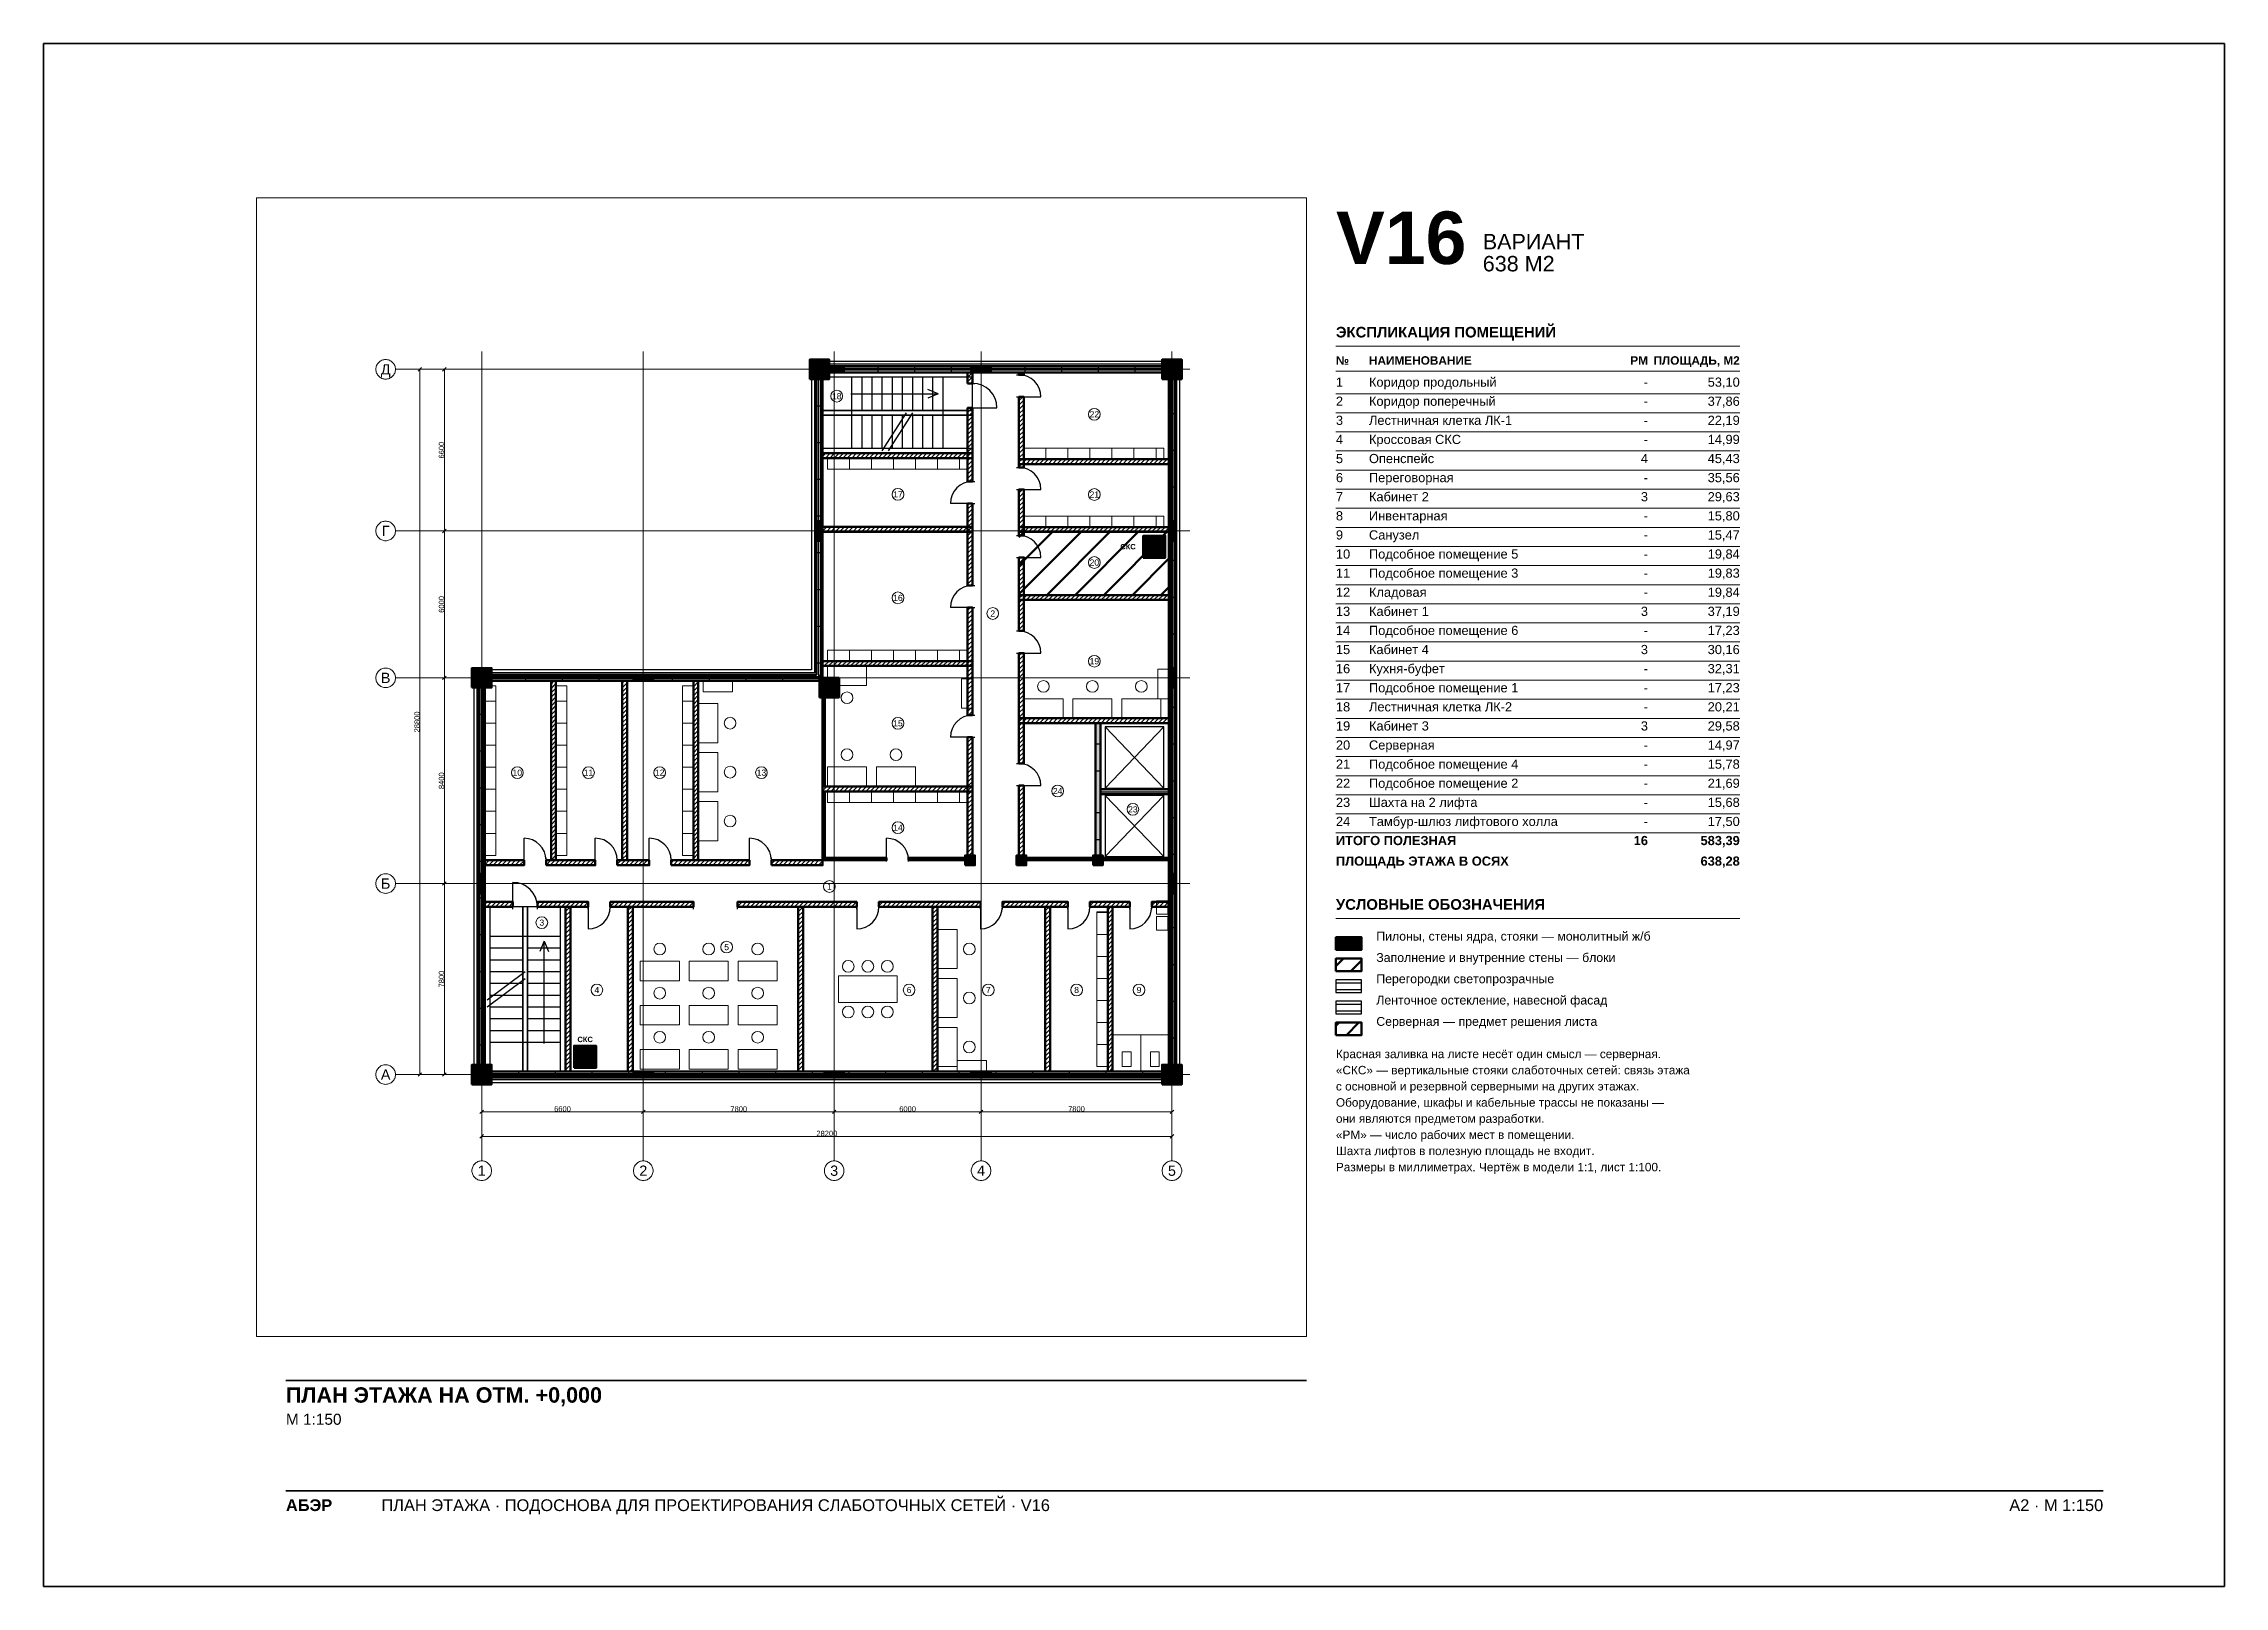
# Paper-space layout 'A2-1-100' of a CAD drawing. Header units: millimetres. Extents: x 0 to 594, y 0 to 420.
# The model-space entities are those that its viewports show. They can reach past a viewport. Long polylines and large blocks are cut down to what shows.
import ezdxf
from ezdxf.enums import TextEntityAlignment as Align

# ---------------------------------------------------------------- set-up
doc = ezdxf.new("R2010")
doc.units = ezdxf.units.MM
doc.linetypes.add('CENTER2', pattern=[2.541, 1.587, -0.318, 0.318, -0.318])
for name, color, linetype, lineweight in [('A-ANNO-LEGEND', 7, 'CONTINUOUS', 18), ('A-ANNO-NOTES', 8, 'CONTINUOUS', 13), ('A-ANNO-ROOM', 7, 'CONTINUOUS', 18), ('A-ANNO-TABLE', 7, 'CONTINUOUS', 18), ('A-DIMS', 8, 'CONTINUOUS', 13), ('A-DOOR', 3, 'CONTINUOUS', 25), ('A-ELEV', 7, 'CONTINUOUS', 25), ('A-FACADE-PANEL', 8, 'CONTINUOUS', 25), ('A-FURN', 8, 'CONTINUOUS', 18), ('A-GLAZ-RIBBON', 5, 'CONTINUOUS', 25), ('A-GRID', 8, 'CENTER2', 13), ('A-HATCH', 9, 'CONTINUOUS', 9), ('A-OUTLINE', 7, 'CONTINUOUS', 50), ('A-SANI', 8, 'CONTINUOUS', 18), ('A-STAIR', 7, 'CONTINUOUS', 25), ('A-TITLE', 7, 'CONTINUOUS', 35), ('A-VIEWPORT', 8, 'CONTINUOUS', 9), ('A-WALL-BLOCK', 9, 'CONTINUOUS', 50), ('A-WALL-GLASS', 4, 'CONTINUOUS', 25), ('A-WALL-RC', 7, 'CONTINUOUS', 50), ('E-SCS-RISER', 1, 'CONTINUOUS', 50), ('E-SERVER-ROOM', 1, 'CONTINUOUS', 50)]:
    doc.layers.add(name, color=color, linetype=linetype, lineweight=lineweight)
doc.styles.add('Arial', font='arial.ttf')
doc.styles.add('Arial-Bold', font='arialbd.ttf')
doc.styles.get("Standard").update_dxf_attribs({"font": 'arial.ttf'})

psp = doc.layouts.new('A2-1-100')

# ---------------------------------------------------------------- texts
at = {"layer": 'A-ANNO-LEGEND'}
for s, height, style, p in [('УСЛОВНЫЕ ОБОЗНАЧЕНИЯ', 2.9, 'Arial-Bold', (352, 184.2)), ('Пилоны, стены ядра, стояки — монолитный ж/б', 2.4, 'Arial', (363, 175.8)), ('Заполнение и внутренние стены — блоки', 2.4, 'Arial', (363, 170)), ('Перегородки светопрозрачные', 2.4, 'Arial', (363, 164.2)), ('Ленточное остекление, навесной фасад', 2.4, 'Arial', (363, 158.4)), ('Серверная — предмет решения листа', 2.4, 'Arial', (363, 152.6))]:
    psp.add_text(s, height=height, dxfattribs=dict(at, style=style)).set_placement(p)
at = {"layer": 'A-ANNO-NOTES', "style": 'Arial'}
for s, p in [('Красная заливка на листе несёт один смысл — серверная.', (352, 143.8)), ('«СКС» — вертикальные стояки слаботочных сетей: связь этажа', (352, 139.4)), ('с основной и резервной серверными на других этажах.', (352, 135)), ('Оборудование, шкафы и кабельные трассы не показаны —', (352, 130.6)), ('они являются предметом разработки.', (352, 126.2)), ('«РМ» — число рабочих мест в помещении.', (352, 121.8)), ('Шахта лифтов в полезную площадь не входит.', (352, 117.4)), ('Размеры в миллиметрах. Чертёж в модели 1:1, лист 1:100.', (352, 113))]:
    psp.add_text(s, height=2.3, dxfattribs=at).set_placement(p)
at = {"layer": 'A-ANNO-TABLE'}
for s, height, style, p in [('ЭКСПЛИКАЦИЯ ПОМЕЩЕНИЙ', 2.9, 'Arial-Bold', (352, 340)), ('№', 2.3, 'Arial-Bold', (352, 332.6)), ('НАИМЕНОВАНИЕ', 2.3, 'Arial-Bold', (361, 332.6)), ('1', 2.5, 'Arial', (352, 326.6)), ('Коридор продольный', 2.5, 'Arial', (361, 326.6)), ('2', 2.5, 'Arial', (352, 321.4)), ('Коридор поперечный', 2.5, 'Arial', (361, 321.4)), ('3', 2.5, 'Arial', (352, 316.2)), ('Лестничная клетка ЛК-1', 2.5, 'Arial', (361, 316.2)), ('4', 2.5, 'Arial', (352, 311)), ('Кроссовая СКС', 2.5, 'Arial', (361, 311)), ('5', 2.5, 'Arial', (352, 305.8)), ('6', 2.5, 'Arial', (352, 300.6)), ('Опенспейс', 2.5, 'Arial', (361, 305.8)), ('Переговорная', 2.5, 'Arial', (361, 300.6)), ('7', 2.5, 'Arial', (352, 295.4)), ('Кабинет 2', 2.5, 'Arial', (361, 295.4)), ('8', 2.5, 'Arial', (352, 290.2)), ('Инвентарная', 2.5, 'Arial', (361, 290.2)), ('9', 2.5, 'Arial', (352, 285)), ('Санузел', 2.5, 'Arial', (361, 285)), ('10', 2.5, 'Arial', (352, 279.8)), ('Подсобное помещение 5', 2.5, 'Arial', (361, 279.8)), ('11', 2.5, 'Arial', (352, 274.6)), ('Подсобное помещение 3', 2.5, 'Arial', (361, 274.6)), ('12', 2.5, 'Arial', (352, 269.4)), ('Кладовая', 2.5, 'Arial', (361, 269.4)), ('13', 2.5, 'Arial', (352, 264.2)), ('14', 2.5, 'Arial', (352, 259)), ('Подсобное помещение 6', 2.5, 'Arial', (361, 259)), ('Кабинет 1', 2.5, 'Arial', (361, 264.2)), ('15', 2.5, 'Arial', (352, 253.8)), ('Кабинет 4', 2.5, 'Arial', (361, 253.8)), ('16', 2.5, 'Arial', (352, 248.6)), ('Кухня-буфет', 2.5, 'Arial', (361, 248.6)), ('17', 2.5, 'Arial', (352, 243.4)), ('Подсобное помещение 1', 2.5, 'Arial', (361, 243.4)), ('18', 2.5, 'Arial', (352, 238.2)), ('Лестничная клетка ЛК-2', 2.5, 'Arial', (361, 238.2)), ('19', 2.5, 'Arial', (352, 233)), ('Кабинет 3', 2.5, 'Arial', (361, 233)), ('20', 2.5, 'Arial', (352, 227.8)), ('Серверная', 2.5, 'Arial', (361, 227.8)), ('21', 2.5, 'Arial', (352, 222.6)), ('22', 2.5, 'Arial', (352, 217.4)), ('Подсобное помещение 4', 2.5, 'Arial', (361, 222.6)), ('Подсобное помещение 2', 2.5, 'Arial', (361, 217.4)), ('23', 2.5, 'Arial', (352, 212.2)), ('Шахта на 2 лифта', 2.5, 'Arial', (361, 212.2)), ('24', 2.5, 'Arial', (352, 207)), ('Тамбур-шлюз лифтового холла', 2.5, 'Arial', (361, 207)), ('ИТОГО ПОЛЕЗНАЯ', 2.5, 'Arial-Bold', (352, 201.8)), ('ПЛОЩАДЬ ЭТАЖА В ОСЯХ', 2.5, 'Arial-Bold', (352, 196.2))]:
    psp.add_text(s, height=height, dxfattribs=dict(at, style=style)).set_placement(p)
for s, height, style, p in [('РМ', 2.3, 'Arial-Bold', (437, 332.6)), ('ПЛОЩАДЬ, М2', 2.3, 'Arial-Bold', (462, 332.6)), ('-', 2.5, 'Arial', (437, 326.6)), ('53,10', 2.5, 'Arial', (462, 326.6)), ('-', 2.5, 'Arial', (437, 321.4)), ('37,86', 2.5, 'Arial', (462, 321.4)), ('-', 2.5, 'Arial', (437, 316.2)), ('22,19', 2.5, 'Arial', (462, 316.2)), ('-', 2.5, 'Arial', (437, 311)), ('14,99', 2.5, 'Arial', (462, 311)), ('4', 2.5, 'Arial', (437, 305.8)), ('45,43', 2.5, 'Arial', (462, 305.8)), ('35,56', 2.5, 'Arial', (462, 300.6)), ('3', 2.5, 'Arial', (437, 295.4)), ('-', 2.5, 'Arial', (437, 300.6)), ('29,63', 2.5, 'Arial', (462, 295.4)), ('-', 2.5, 'Arial', (437, 290.2)), ('15,80', 2.5, 'Arial', (462, 290.2)), ('-', 2.5, 'Arial', (437, 285)), ('15,47', 2.5, 'Arial', (462, 285)), ('-', 2.5, 'Arial', (437, 279.8)), ('19,84', 2.5, 'Arial', (462, 279.8)), ('-', 2.5, 'Arial', (437, 274.6)), ('19,83', 2.5, 'Arial', (462, 274.6)), ('-', 2.5, 'Arial', (437, 269.4)), ('19,84', 2.5, 'Arial', (462, 269.4)), ('3', 2.5, 'Arial', (437, 264.2)), ('37,19', 2.5, 'Arial', (462, 264.2)), ('17,23', 2.5, 'Arial', (462, 259)), ('3', 2.5, 'Arial', (437, 253.8)), ('-', 2.5, 'Arial', (437, 259)), ('30,16', 2.5, 'Arial', (462, 253.8)), ('-', 2.5, 'Arial', (437, 248.6)), ('32,31', 2.5, 'Arial', (462, 248.6)), ('-', 2.5, 'Arial', (437, 243.4)), ('17,23', 2.5, 'Arial', (462, 243.4)), ('-', 2.5, 'Arial', (437, 238.2)), ('20,21', 2.5, 'Arial', (462, 238.2)), ('3', 2.5, 'Arial', (437, 233)), ('29,58', 2.5, 'Arial', (462, 233)), ('-', 2.5, 'Arial', (437, 227.8)), ('14,97', 2.5, 'Arial', (462, 227.8)), ('-', 2.5, 'Arial', (437, 222.6)), ('21,69', 2.5, 'Arial', (462, 217.4)), ('15,78', 2.5, 'Arial', (462, 222.6)), ('-', 2.5, 'Arial', (437, 217.4)), ('15,68', 2.5, 'Arial', (462, 212.2)), ('-', 2.5, 'Arial', (437, 212.2)), ('-', 2.5, 'Arial', (437, 207)), ('17,50', 2.5, 'Arial', (462, 207)), ('16', 2.5, 'Arial-Bold', (437, 201.8)), ('583,39', 2.5, 'Arial-Bold', (462, 201.8)), ('638,28', 2.5, 'Arial-Bold', (462, 196.2))]:
    psp.add_text(s, height=height, dxfattribs=dict(at, style=style)).set_placement(p, align=Align.RIGHT)
at = {"layer": 'A-TITLE'}
for s, height, style, p in [('V16', 14.3, 'Arial-Bold', (352, 360)), ('ВАРИАНТ', 4.2, 'Arial', (392, 364)), ('638 М2', 4.2, 'Arial', (392, 358)), ('ПЛАН ЭТАЖА НА ОТМ. +0,000', 4.2, 'Arial-Bold', (66, 50)), ('М 1:150', 3, 'Arial', (66, 44)), ('ПЛАН ЭТАЖА · ПОДОСНОВА ДЛЯ ПРОЕКТИРОВАНИЯ СЛАБОТОЧНЫХ СЕТЕЙ · V16', 3.2, 'Arial', (92, 20.5)), ('АБЭР', 3.2, 'Arial-Bold', (66, 20.5))]:
    psp.add_text(s, height=height, dxfattribs=dict(at, style=style)).set_placement(p)
at = {"layer": 'A-TITLE', "style": 'Arial'}
psp.add_text('A2 · М 1:150', height=3.2, dxfattribs=at).set_placement((561, 20.5), align=Align.RIGHT)

msp = doc.modelspace()

# ---------------------------------------------------------------- texts
at = {"layer": 'A-ANNO-ROOM'}
for s, p in [('18', (14505, 27705)), ('22', (25030, 26963)), ('17', (17005, 23692)), ('21', (25030, 23687)), ('20', (25030, 20910)), ('16', (17005, 19467)), ('2', (20880, 18830)), ('19', (25030, 16880)), ('15', (17005, 14343)), ('10', (1455, 12330)), ('11', (4363, 12330)), ('12', (7270, 12330)), ('13', (11428, 12330)), ('24', (23530, 11580)), ('23', (26605, 10830)), ('14', (17005, 10080)), ('1', (14205, 7680)), ('3', (2455, 6205)), ('5', (10005, 5205)), ('4', (4705, 3455)), ('6', (17461, 3455)), ('7', (20699, 3455)), ('8', (24305, 3455)), ('9', (26855, 3455))]:
    msp.add_text(s, height=250, dxfattribs=at).set_placement(p, align=Align.MIDDLE_CENTER)
at = {"layer": 'A-DIMS'}
for s, p in [('6600', (-1645, 25500)), ('6000', (-1645, 19200)), ('28800', (-2645, 14400)), ('8400', (-1645, 12000)), ('7800', (-1645, 3900))]:
    msp.add_text(s, height=220, rotation=90, dxfattribs=at).set_placement(p, align=Align.MIDDLE_CENTER)
for s, p in [('6600', (3300, -1405)), ('7800', (10500, -1405)), ('6000', (17400, -1405)), ('7800', (24300, -1405)), ('28200', (14100, -2405))]:
    msp.add_text(s, height=220, dxfattribs=at).set_placement(p, align=Align.MIDDLE_CENTER)
at = {"layer": 'A-GRID'}
for s, p in [('Д', (-3925, 28800)), ('Г', (-3925, 22200)), ('В', (-3925, 16200)), ('Б', (-3925, 7800)), ('А', (-3925, 0)), ('1', (0, -3925)), ('2', (6600, -3925)), ('3', (14400, -3925)), ('4', (20400, -3925)), ('5', (28200, -3925))]:
    msp.add_text(s, height=420, dxfattribs=at).set_placement(p, align=Align.MIDDLE_CENTER)
at = {"layer": 'E-SCS-RISER', "style": 'Arial-Bold'}
for p in [(26405, 21557), (4225, 1435)]:
    msp.add_text('СКС', height=220, dxfattribs=at).set_placement(p, align=Align.MIDDLE_CENTER)

# ---------------------------------------------------------------- hatches: boundary and pattern name
at = {"layer": 'A-HATCH'}
h = msp.add_hatch(dxfattribs=at)
h.set_pattern_fill('ANSI31', scale=40)
h.paths.add_polyline_path([(19850, 28225), (20050, 28225), (20050, 28675), (20050, 28675), (19850, 28675), (19850, 28675)])
h = msp.add_hatch(dxfattribs=at)
h.set_pattern_fill('ANSI31', scale=40)
h.paths.add_polyline_path([(21950, 28575), (22150, 28575), (22150, 28675), (22150, 28675), (21950, 28675), (21950, 28675)])
h = msp.add_hatch(dxfattribs=at)
h.set_pattern_fill('ANSI31', scale=40)
h.paths.add_polyline_path([(21950, 24795), (22150, 24795), (22150, 27675), (21950, 27675)])
h = msp.add_hatch(dxfattribs=at)
h.set_pattern_fill('ANSI31', scale=40)
h.paths.add_polyline_path([(19850, 24218), (20050, 24218), (20050, 27225), (19850, 27225)])
h = msp.add_hatch(dxfattribs=at)
h.set_pattern_fill('ANSI31', scale=40)
h.paths.add_polyline_path([(13925, 25175), (13925, 25175), (20050, 25175), (20050, 25375), (13925, 25375), (13925, 25375)])
h = msp.add_hatch(dxfattribs=at)
h.set_pattern_fill('ANSI31', scale=40)
h.paths.add_polyline_path([(21950, 24933), (28075, 24933), (28075, 24933), (28075, 25133), (28075, 25133), (21950, 25133)])
h = msp.add_hatch(dxfattribs=at)
h.set_pattern_fill('ANSI31', scale=40)
h.paths.add_polyline_path([(19850, 19974), (20050, 19974), (20050, 23318), (19850, 23318)])
h = msp.add_hatch(dxfattribs=at)
h.set_pattern_fill('ANSI31', scale=40)
h.paths.add_polyline_path([(21950, 22018), (22150, 22018), (22150, 23895), (21950, 23895)])
h = msp.add_hatch(dxfattribs=at)
h.set_pattern_fill('ANSI31', scale=40)
h.paths.add_polyline_path([(13925, 22162), (13925, 22162), (20050, 22162), (20050, 22362), (13925, 22362), (13925, 22362)])
h = msp.add_hatch(dxfattribs=at)
h.set_pattern_fill('ANSI31', scale=40)
h.paths.add_polyline_path([(21950, 22157), (28075, 22157), (28075, 22157), (28075, 22357), (28075, 22357), (21950, 22357)])
h = msp.add_hatch(dxfattribs=at)
h.set_pattern_fill('ANSI31', scale=40)
h.paths.add_polyline_path([(21950, 18115), (22150, 18115), (22150, 21118), (21950, 21118)])
h = msp.add_hatch(dxfattribs=at)
h.set_pattern_fill('ANSI31', scale=40)
h.paths.add_polyline_path([(19850, 14675), (20050, 14675), (20050, 19074), (19850, 19074)])
h = msp.add_hatch(dxfattribs=at)
h.set_pattern_fill('ANSI31', scale=40)
h.paths.add_polyline_path([(21950, 19380), (28075, 19380), (28075, 19380), (28075, 19580), (28075, 19580), (21950, 19580)])
h = msp.add_hatch(dxfattribs=at)
h.set_pattern_fill('ANSI31', scale=40)
h.paths.add_polyline_path([(21950, 12700), (22150, 12700), (22150, 17215), (21950, 17215)])
h = msp.add_hatch(dxfattribs=at)
h.set_pattern_fill('ANSI31', scale=40)
h.paths.add_polyline_path([(2833, 8750), (3033, 8750), (3033, 16075), (3033, 16075), (2833, 16075), (2833, 16075)])
h = msp.add_hatch(dxfattribs=at)
h.set_pattern_fill('ANSI31', scale=40)
h.paths.add_polyline_path([(5740, 8750), (5940, 8750), (5940, 16075), (5940, 16075), (5740, 16075), (5740, 16075)])
h = msp.add_hatch(dxfattribs=at)
h.set_pattern_fill('ANSI31', scale=40)
h.paths.add_polyline_path([(8648, 8750), (8848, 8750), (8848, 16075), (8848, 16075), (8648, 16075), (8648, 16075)])
h = msp.add_hatch(dxfattribs=at)
h.set_pattern_fill('ANSI31', scale=40)
h.paths.add_polyline_path([(13925, 16687), (13925, 16687), (20050, 16687), (20050, 16887), (13925, 16887), (13925, 16887)])
h = msp.add_hatch(dxfattribs=at)
h.set_pattern_fill('ANSI31', scale=40)
h.paths.add_polyline_path([(13925, 11763), (14025, 11763), (14025, 16075), (14025, 16075), (13925, 16075), (13925, 16075)])
h = msp.add_hatch(dxfattribs=at)
h.set_pattern_fill('ANSI31', scale=40)
h.paths.add_polyline_path([(21950, 14350), (28075, 14350), (28075, 14350), (28075, 14550), (28075, 14550), (21950, 14550)])
h = msp.add_hatch(dxfattribs=at)
h.set_pattern_fill('ANSI31', scale=40)
h.paths.add_polyline_path([(19850, 8750), (20050, 8750), (20050, 13775), (19850, 13775)])
h = msp.add_hatch(dxfattribs=at)
h.set_pattern_fill('ANSI31', scale=40)
h.paths.add_polyline_path([(13925, 11563), (20050, 11563), (20050, 11763), (13925, 11763)])
h = msp.add_hatch(dxfattribs=at)
h.set_pattern_fill('ANSI31', scale=40)
h.paths.add_polyline_path([(21950, 8750), (22150, 8750), (22150, 11800), (21950, 11800)])
h = msp.add_hatch(dxfattribs=at)
h.set_pattern_fill('ANSI31', scale=40)
h.paths.add_polyline_path([(13925, 8850), (14025, 8850), (14025, 11563), (13925, 11563)])
h = msp.add_hatch(dxfattribs=at)
h.set_pattern_fill('ANSI31', scale=40)
h.paths.add_polyline_path([(125, 8550), (125, 8550), (1729, 8550), (1729, 8750), (125, 8750), (125, 8750)])
h = msp.add_hatch(dxfattribs=at)
h.set_pattern_fill('ANSI31', scale=40)
h.paths.add_polyline_path([(2629, 8550), (4636, 8550), (4636, 8750), (2629, 8750)])
h = msp.add_hatch(dxfattribs=at)
h.set_pattern_fill('ANSI31', scale=40)
h.paths.add_polyline_path([(5536, 8550), (6844, 8550), (6844, 8750), (5536, 8750)])
h = msp.add_hatch(dxfattribs=at)
h.set_pattern_fill('ANSI31', scale=40)
h.paths.add_polyline_path([(7744, 8550), (10936, 8550), (10936, 8750), (7744, 8750)])
h = msp.add_hatch(dxfattribs=at)
h.set_pattern_fill('ANSI31', scale=40)
h.paths.add_polyline_path([(11836, 8550), (13925, 8550), (13925, 8750), (11836, 8750)])
h = msp.add_hatch(dxfattribs=at)
h.set_pattern_fill('ANSI31', scale=40)
h.paths.add_polyline_path([(13925, 8750), (16538, 8750), (16538, 8850), (13925, 8850)])
h = msp.add_hatch(dxfattribs=at)
h.set_pattern_fill('ANSI31', scale=40)
h.paths.add_polyline_path([(17438, 8750), (19850, 8750), (19850, 8850), (17438, 8850)])
h = msp.add_hatch(dxfattribs=at)
h.set_pattern_fill('ANSI31', scale=40)
h.paths.add_polyline_path([(125, 6850), (125, 6850), (1275, 6850), (1275, 7050), (125, 7050), (125, 7050)])
h = msp.add_hatch(dxfattribs=at)
h.set_pattern_fill('ANSI31', scale=40)
h.paths.add_polyline_path([(2275, 6850), (4350, 6850), (4350, 7050), (2275, 7050)])
h = msp.add_hatch(dxfattribs=at)
h.set_pattern_fill('ANSI31', scale=40)
h.paths.add_polyline_path([(3425, 125), (3625, 125), (3625, 125), (3625, 6850), (3425, 6850), (3425, 125)])
h = msp.add_hatch(dxfattribs=at)
h.set_pattern_fill('ANSI31', scale=40)
h.paths.add_polyline_path([(5250, 6850), (8653, 6850), (8653, 7050), (5250, 7050)])
h = msp.add_hatch(dxfattribs=at)
h.set_pattern_fill('ANSI31', scale=40)
h.paths.add_polyline_path([(5975, 125), (6175, 125), (6175, 125), (6175, 6850), (5975, 6850), (5975, 125)])
h = msp.add_hatch(dxfattribs=at)
h.set_pattern_fill('ANSI31', scale=40)
h.paths.add_polyline_path([(10453, 6850), (15325, 6850), (15325, 7050), (10453, 7050)])
h = msp.add_hatch(dxfattribs=at)
h.set_pattern_fill('ANSI31', scale=40)
h.paths.add_polyline_path([(12931, 125), (13131, 125), (13131, 125), (13131, 6850), (12931, 6850), (12931, 125)])
h = msp.add_hatch(dxfattribs=at)
h.set_pattern_fill('ANSI31', scale=40)
h.paths.add_polyline_path([(16225, 6850), (20372, 6850), (20372, 7050), (16225, 7050)])
h = msp.add_hatch(dxfattribs=at)
h.set_pattern_fill('ANSI31', scale=40)
h.paths.add_polyline_path([(18419, 125), (18619, 125), (18619, 125), (18619, 6850), (18419, 6850), (18419, 125)])
h = msp.add_hatch(dxfattribs=at)
h.set_pattern_fill('ANSI31', scale=40)
h.paths.add_polyline_path([(21272, 6850), (23950, 6850), (23950, 7050), (21272, 7050)])
h = msp.add_hatch(dxfattribs=at)
h.set_pattern_fill('ANSI31', scale=40)
h.paths.add_polyline_path([(23025, 125), (23225, 125), (23225, 125), (23225, 6850), (23025, 6850), (23025, 125)])
h = msp.add_hatch(dxfattribs=at)
h.set_pattern_fill('ANSI31', scale=40)
h.paths.add_polyline_path([(24850, 6850), (26475, 6850), (26475, 7050), (24850, 7050)])
h = msp.add_hatch(dxfattribs=at)
h.set_pattern_fill('ANSI31', scale=40)
h.paths.add_polyline_path([(25575, 125), (25775, 125), (25775, 125), (25775, 6850), (25575, 6850), (25575, 125)])
h = msp.add_hatch(dxfattribs=at)
h.set_pattern_fill('ANSI31', scale=40)
h.paths.add_polyline_path([(27375, 6850), (28075, 6850), (28075, 6850), (28075, 7050), (28075, 7050), (27375, 7050)])
at = {"layer": 'A-WALL-RC'}
h = msp.add_hatch(color=7, dxfattribs=at)
h.dxf.hatch_style = 1
h.paths.add_polyline_path([(13400, 28400), (14200, 28400), (14200, 29200), (13400, 29200)])
h = msp.add_hatch(color=7, dxfattribs=at)
h.dxf.hatch_style = 1
h.paths.add_polyline_path([(14000, 28675), (14800, 28675), (14800, 28925), (14000, 28925)])
h = msp.add_hatch(color=7, dxfattribs=at)
h.dxf.hatch_style = 1
h.paths.add_polyline_path([(20000, 28675), (20800, 28675), (20800, 28925), (20000, 28925)])
h = msp.add_hatch(color=7, dxfattribs=at)
h.dxf.hatch_style = 1
h.paths.add_polyline_path([(27800, 28400), (28600, 28400), (28600, 29200), (27800, 29200)])
h = msp.add_hatch(color=7, dxfattribs=at)
h.dxf.hatch_style = 1
h.paths.add_polyline_path([(13675, 21800), (13925, 21800), (13925, 22600), (13675, 22600)])
h = msp.add_hatch(color=7, dxfattribs=at)
h.dxf.hatch_style = 1
h.paths.add_polyline_path([(28075, 21800), (28325, 21800), (28325, 22600), (28075, 22600)])
h = msp.add_hatch(color=7, dxfattribs=at)
h.dxf.hatch_style = 1
h.paths.add_polyline_path([(-400, 15800), (400, 15800), (400, 16600), (-400, 16600)])
h = msp.add_hatch(color=7, dxfattribs=at)
h.dxf.hatch_style = 1
h.paths.add_polyline_path([(6200, 16075), (7000, 16075), (7000, 16325), (6200, 16325)])
h = msp.add_hatch(color=7, dxfattribs=at)
h.dxf.hatch_style = 1
h.paths.add_polyline_path([(13800, 15400), (14600, 15400), (14600, 16200), (13800, 16200)])
h = msp.add_hatch(color=7, dxfattribs=at)
h.dxf.hatch_style = 1
h.paths.add_polyline_path([(28075, 15800), (28325, 15800), (28325, 16600), (28075, 16600)])
h = msp.add_hatch(color=7, dxfattribs=at)
h.dxf.hatch_style = 1
h.paths.add_polyline_path([(25075, 8750), (25275, 8750), (25275, 14350), (25075, 14350)])
h = msp.add_hatch(color=7, dxfattribs=at)
h.dxf.hatch_style = 1
h.paths.add_polyline_path([(25275, 11450), (28075, 11450), (28075, 11450), (28075, 11650), (28075, 11650), (25275, 11650)])
h = msp.add_hatch(color=7, dxfattribs=at)
h.dxf.hatch_style = 1
h.paths.add_polyline_path([(19750, 8550), (20150, 8550), (20150, 8950), (19750, 8950)])
h = msp.add_hatch(color=7, dxfattribs=at)
h.dxf.hatch_style = 1
h.paths.add_polyline_path([(21850, 8550), (22250, 8550), (22250, 8950), (21850, 8950)])
h = msp.add_hatch(color=7, dxfattribs=at)
h.dxf.hatch_style = 1
h.paths.add_polyline_path([(24975, 8550), (25375, 8550), (25375, 8950), (24975, 8950)])
h = msp.add_hatch(color=7, dxfattribs=at)
h.dxf.hatch_style = 1
h.paths.add_polyline_path([(-125, 7400), (125, 7400), (125, 8200), (-125, 8200)])
h = msp.add_hatch(color=7, dxfattribs=at)
h.dxf.hatch_style = 1
h.paths.add_polyline_path([(22150, 8750), (25075, 8750), (25075, 8850), (22150, 8850)])
h = msp.add_hatch(color=7, dxfattribs=at)
h.dxf.hatch_style = 1
h.paths.add_polyline_path([(25275, 8750), (28075, 8750), (28075, 8750), (28075, 8850), (28075, 8850), (25275, 8850)])
h = msp.add_hatch(color=7, dxfattribs=at)
h.dxf.hatch_style = 1
h.paths.add_polyline_path([(28075, 7400), (28325, 7400), (28325, 8200), (28075, 8200)])
h = msp.add_hatch(color=7, dxfattribs=at)
h.dxf.hatch_style = 1
h.paths.add_polyline_path([(-400, -400), (400, -400), (400, 400), (-400, 400)])
h = msp.add_hatch(color=7, dxfattribs=at)
h.dxf.hatch_style = 1
h.paths.add_polyline_path([(6200, -125), (7000, -125), (7000, 125), (6200, 125)])
h = msp.add_hatch(color=7, dxfattribs=at)
h.dxf.hatch_style = 1
h.paths.add_polyline_path([(14000, -125), (14800, -125), (14800, 125), (14000, 125)])
h = msp.add_hatch(color=7, dxfattribs=at)
h.dxf.hatch_style = 1
h.paths.add_polyline_path([(20000, -125), (20800, -125), (20800, 125), (20000, 125)])
h = msp.add_hatch(color=7, dxfattribs=at)
h.dxf.hatch_style = 1
h.paths.add_polyline_path([(27800, -400), (28600, -400), (28600, 400), (27800, 400)])
at = {"layer": 'E-SCS-RISER'}
h = msp.add_hatch(color=7, dxfattribs=at)
h.dxf.hatch_style = 1
h.paths.add_polyline_path([(27025, 21107), (27925, 21107), (27925, 22007), (27025, 22007)])
h = msp.add_hatch(color=7, dxfattribs=at)
h.dxf.hatch_style = 1
h.paths.add_polyline_path([(3775, 275), (4675, 275), (4675, 1175), (3775, 1175)])
at = {"layer": 'E-SERVER-ROOM'}
h = msp.add_hatch(dxfattribs=at)
h.set_pattern_fill('ANSI31', scale=260)
h.paths.add_polyline_path([(21950, 19580), (28075, 19580), (28075, 22157), (21950, 22157)])

# ---------------------------------------------------------------- linework, layer by layer
at = {"layer": 'A-ANNO-ROOM'}
for centre in [(14505, 27705), (25030, 26963), (17005, 23692), (25030, 23687), (25030, 20910), (17005, 19467), (20880, 18830), (25030, 16880), (17005, 14343), (1455, 12330), (4363, 12330), (7270, 12330), (11428, 12330), (23530, 11580), (26605, 10830), (17005, 10080), (14205, 7680), (2455, 6205), (10005, 5205), (4705, 3455), (17461, 3455), (20699, 3455), (24305, 3455), (26855, 3455)]:
    msp.add_circle(centre, 240, dxfattribs=at)
at = {"layer": 'A-DIMS'}
for p, q in [((-2596, 28729), (-2454, 28871)), ((-2525, 0), (-2525, 28800)), ((-1596, 28729), (-1454, 28871)), ((-1525, 22200), (-1525, 28800)), ((-1596, 22129), (-1454, 22271)), ((-1596, 22129), (-1454, 22271)), ((-1525, 16200), (-1525, 22200)), ((-1596, 16129), (-1454, 16271)), ((-1596, 16129), (-1454, 16271)), ((-1525, 7800), (-1525, 16200)), ((-1596, 7729), (-1454, 7871)), ((-1596, 7729), (-1454, 7871)), ((-1525, 0), (-1525, 7800)), ((-2596, -71), (-2454, 71)), ((-1596, -71), (-1454, 71)), ((-71, -1596), (71, -1454)), ((0, -1525), (6600, -1525)), ((6529, -1596), (6671, -1454)), ((6529, -1596), (6671, -1454)), ((6600, -1525), (14400, -1525)), ((14329, -1596), (14471, -1454)), ((14329, -1596), (14471, -1454)), ((14400, -1525), (20400, -1525)), ((20329, -1596), (20471, -1454)), ((20329, -1596), (20471, -1454)), ((20400, -1525), (28200, -1525)), ((28129, -1596), (28271, -1454)), ((-71, -2596), (71, -2454)), ((0, -2525), (28200, -2525)), ((28129, -2596), (28271, -2454))]:
    msp.add_line(p, q, dxfattribs=at)
at = {"layer": 'A-DOOR'}
for p, q in [((21850, 28575), (22050, 28575)), ((19950, 28225), (20150, 28225)), ((21850, 27675), (22050, 27675)), ((21950, 27675), (22850, 27675)), ((19950, 27225), (20150, 27225)), ((20050, 27225), (21050, 27225)), ((19950, 24218), (20150, 24218)), ((21850, 24795), (22050, 24795)), ((20050, 23318), (19150, 23318)), ((19950, 23318), (20150, 23318)), ((21850, 23895), (22050, 23895)), ((21950, 23895), (22850, 23895)), ((21850, 22018), (22050, 22018)), ((21850, 21118), (22050, 21118)), ((21950, 21118), (22850, 21118)), ((19950, 19974), (20150, 19974)), ((20050, 19074), (19150, 19074)), ((19950, 19074), (20150, 19074)), ((21850, 18115), (22050, 18115)), ((21850, 17215), (22050, 17215)), ((21950, 17215), (22850, 17215)), ((19950, 14675), (20150, 14675)), ((20050, 13775), (19150, 13775)), ((19950, 13775), (20150, 13775)), ((25075, 13500), (25275, 13500)), ((21850, 12700), (22050, 12700)), ((21850, 11800), (22050, 11800)), ((21950, 11800), (22850, 11800)), ((25075, 12400), (25275, 12400)), ((25075, 10700), (25275, 10700)), ((1729, 8750), (1729, 9650)), ((4636, 8750), (4636, 9650)), ((6844, 8750), (6844, 9650)), ((10936, 8750), (10936, 9650)), ((16538, 8750), (16538, 9650)), ((25075, 9600), (25275, 9600)), ((1729, 8650), (1729, 8850)), ((2629, 8650), (2629, 8850)), ((4636, 8650), (4636, 8850)), ((5536, 8650), (5536, 8850)), ((6844, 8650), (6844, 8850)), ((7744, 8650), (7744, 8850)), ((10936, 8650), (10936, 8850)), ((11836, 8650), (11836, 8850)), ((16538, 8700), (16538, 8800)), ((17438, 8700), (17438, 8800)), ((1275, 6850), (1275, 7850)), ((1275, 6750), (1275, 6950)), ((2275, 6750), (2275, 6950)), ((4350, 6750), (4350, 6950)), ((4350, 6850), (4350, 5950)), ((5250, 6750), (5250, 6950)), ((8653, 6750), (8653, 6950)), ((10453, 6750), (10453, 6950)), ((15325, 6750), (15325, 6950)), ((15325, 6850), (15325, 5950)), ((16225, 6750), (16225, 6950)), ((20372, 6750), (20372, 6950)), ((20372, 6850), (20372, 5950)), ((21272, 6750), (21272, 6950)), ((23950, 6750), (23950, 6950)), ((23950, 6850), (23950, 5950)), ((24850, 6750), (24850, 6950)), ((26475, 6750), (26475, 6950)), ((26475, 6850), (26475, 5950)), ((27375, 6750), (27375, 6950))]:
    msp.add_line(p, q, dxfattribs=at)
for centre, radius, start, end in [((21950, 27675), 900, 0, 90), ((20050, 27225), 1000, 0, 90), ((20050, 23318), 900, 90, 180), ((21950, 23895), 900, 0, 90), ((21950, 21118), 900, 0, 90), ((20050, 19074), 900, 90, 180), ((21950, 17215), 900, 0, 90), ((20050, 13775), 900, 90, 180), ((21950, 11800), 900, 0, 90), ((1729, 8750), 900, 0, 90), ((4636, 8750), 900, 0, 90), ((6844, 8750), 900, 0, 90), ((10936, 8750), 900, 0, 90), ((16538, 8750), 900, 0, 90), ((1275, 6850), 1000, 0, 90), ((4350, 6850), 900, -90, 0), ((15325, 6850), 900, -90, 0), ((20372, 6850), 900, -90, 0), ((23950, 6850), 900, -90, 0), ((26475, 6850), 900, -90, 0)]:
    msp.add_arc(centre, radius, start, end, dxfattribs=at)
at = {"layer": 'A-ELEV'}
for p, q in [((25475, 11700), (27875, 14200)), ((25475, 14200), (27875, 11700)), ((25275, 11550), (28075, 11550)), ((25475, 8900), (27875, 11400)), ((25475, 11400), (27875, 8900))]:
    msp.add_line(p, q, dxfattribs=at)
for points in [[(25475, 11700), (27875, 11700), (27875, 14200), (25475, 14200)], [(25475, 8900), (27875, 8900), (27875, 11400), (25475, 11400)]]:
    msp.add_lwpolyline(points, close=True, dxfattribs=at)
at = {"layer": 'A-FACADE-PANEL'}
for points in [[(28525, 29125), (13475, 29125), (13475, 16525), (-325, 16525), (-325, -325), (28525, -325)], [(28405, 29005), (13595, 29005), (13595, 16405), (-205, 16405), (-205, -205), (28405, -205)]]:
    msp.add_lwpolyline(points, close=True, dxfattribs=at)
at = {"layer": 'A-FURN'}
for p, q in [((15025, 24725), (15025, 25175)), ((15925, 24725), (15925, 25175)), ((16825, 24725), (16825, 25175)), ((17725, 24725), (17725, 25175)), ((18625, 24725), (18625, 25175)), ((19525, 24725), (19525, 25175)), ((23050, 25133), (23050, 25583)), ((23950, 25133), (23950, 25583)), ((24850, 25133), (24850, 25583)), ((25750, 25133), (25750, 25583)), ((26650, 25133), (26650, 25583)), ((27550, 25133), (27550, 25583)), ((23050, 22357), (23050, 22807)), ((23950, 22357), (23950, 22807)), ((24850, 22357), (24850, 22807)), ((25750, 22357), (25750, 22807)), ((26650, 22357), (26650, 22807)), ((27550, 22357), (27550, 22807)), ((15025, 16887), (15025, 17337)), ((15925, 16887), (15925, 17337)), ((16825, 16887), (16825, 17337)), ((17725, 16887), (17725, 17337)), ((18625, 16887), (18625, 17337)), ((19525, 16887), (19525, 17337)), ((125, 15250), (575, 15250)), ((3033, 15250), (3483, 15250)), ((8198, 15250), (8648, 15250)), ((125, 14350), (575, 14350)), ((3033, 14350), (3483, 14350)), ((8198, 14350), (8648, 14350)), ((125, 13450), (575, 13450)), ((3033, 13450), (3483, 13450)), ((8198, 13450), (8648, 13450)), ((125, 12550), (575, 12550)), ((3033, 12550), (3483, 12550)), ((8198, 12550), (8648, 12550)), ((125, 11650), (575, 11650)), ((3033, 11650), (3483, 11650)), ((8198, 11650), (8648, 11650)), ((125, 10750), (575, 10750)), ((3033, 10750), (3483, 10750)), ((8198, 10750), (8648, 10750)), ((15025, 11113), (15025, 11563)), ((15925, 11113), (15925, 11563)), ((16825, 11113), (16825, 11563)), ((17725, 11113), (17725, 11563)), ((18625, 11113), (18625, 11563)), ((19525, 11113), (19525, 11563)), ((125, 9850), (575, 9850)), ((3033, 9850), (3483, 9850)), ((8198, 9850), (8648, 9850)), ((25125, 6625), (25575, 6625)), ((25125, 5725), (25575, 5725)), ((25125, 4825), (25575, 4825)), ((25125, 3925), (25575, 3925)), ((25125, 3025), (25575, 3025)), ((25125, 2125), (25575, 2125)), ((25125, 1225), (25575, 1225))]:
    msp.add_line(p, q, dxfattribs=at)
for points in [[(14125, 24725), (19850, 24725), (19850, 25175), (14125, 25175)], [(22150, 25133), (27875, 25133), (27875, 25583), (22150, 25583)], [(22150, 22357), (27875, 22357), (27875, 22807), (22150, 22807)], [(14125, 16887), (19850, 16887), (19850, 17337), (14125, 17337)], [(9048, 15625), (10248, 15625), (10248, 16075), (9048, 16075)], [(14125, 15887), (15725, 15887), (15725, 16687), (14125, 16687)], [(19600, 14963), (20050, 14963), (20050, 16163), (19600, 16163)], [(27625, 15350), (28075, 15350), (28075, 16550), (27625, 16550)], [(125, 8950), (575, 8950), (575, 15875), (125, 15875)], [(3033, 8950), (3483, 8950), (3483, 15875), (3033, 15875)], [(8198, 8950), (8648, 8950), (8648, 15875), (8198, 15875)], [(8848, 13550), (9648, 13550), (9648, 15150), (8848, 15150)], [(22150, 14550), (23750, 14550), (23750, 15350), (22150, 15350)], [(24150, 14550), (25750, 14550), (25750, 15350), (24150, 15350)], [(26150, 14550), (27750, 14550), (27750, 15350), (26150, 15350)], [(8848, 11550), (9648, 11550), (9648, 13150), (8848, 13150)], [(14125, 11763), (15725, 11763), (15725, 12563), (14125, 12563)], [(16125, 11763), (17725, 11763), (17725, 12563), (16125, 12563)], [(8848, 9550), (9648, 9550), (9648, 11150), (8848, 11150)], [(14125, 11113), (19850, 11113), (19850, 11563), (14125, 11563)], [(25125, 325), (25575, 325), (25575, 6650), (25125, 6650)], [(18619, 4325), (19419, 4325), (19419, 5925), (18619, 5925)], [(6475, 3825), (8075, 3825), (8075, 4625), (6475, 4625)], [(8475, 3825), (10075, 3825), (10075, 4625), (8475, 4625)], [(10475, 3825), (12075, 3825), (12075, 4625), (10475, 4625)], [(14575, 2938), (16975, 2938), (16975, 4038), (14575, 4038)], [(18619, 2325), (19419, 2325), (19419, 3925), (18619, 3925)], [(6475, 2025), (8075, 2025), (8075, 2825), (6475, 2825)], [(8475, 2025), (10075, 2025), (10075, 2825), (8475, 2825)], [(10475, 2025), (12075, 2025), (12075, 2825), (10475, 2825)], [(18619, 325), (19419, 325), (19419, 1925), (18619, 1925)], [(6475, 225), (8075, 225), (8075, 1025), (6475, 1025)], [(8475, 225), (10075, 225), (10075, 1025), (8475, 1025)], [(10475, 225), (12075, 225), (12075, 1025), (10475, 1025)], [(19419, 125), (20619, 125), (20619, 575), (19419, 575)]]:
    msp.add_lwpolyline(points, close=True, dxfattribs=at)
for centre in [(22950, 15850), (24950, 15850), (26950, 15850), (14925, 15387), (10148, 14350), (10148, 12350), (14925, 13063), (16925, 13063), (10148, 10350), (7275, 5125), (9275, 5125), (11275, 5125), (19919, 5125), (14975, 4418), (15775, 4418), (16575, 4418), (7275, 3325), (9275, 3325), (11275, 3325), (14975, 2558), (15775, 2558), (16575, 2558), (19919, 3125), (7275, 1525), (9275, 1525), (11275, 1525), (19919, 1125)]:
    msp.add_circle(centre, 240, dxfattribs=at)
at = {"layer": 'A-GLAZ-RIBBON'}
for p, q in [((13925, 28800), (13675, 28800)), ((13760, 28800), (13760, 16200)), ((28200, 28840), (13800, 28840)), ((28200, 28760), (13800, 28760)), ((13840, 28800), (13840, 16200)), ((14700, 28675), (14700, 28925)), ((16200, 28675), (16200, 28925)), ((17700, 28675), (17700, 28925)), ((19200, 28675), (19200, 28925)), ((20700, 28675), (20700, 28925)), ((22200, 28675), (22200, 28925)), ((23700, 28675), (23700, 28925)), ((25200, 28675), (25200, 28925)), ((26700, 28675), (26700, 28925)), ((28160, 0), (28160, 28800)), ((28200, 28675), (28200, 28925)), ((28240, 0), (28240, 28800)), ((28075, 28500), (28325, 28500)), ((13925, 27300), (13675, 27300)), ((28075, 27000), (28325, 27000)), ((13925, 25800), (13675, 25800)), ((28075, 25500), (28325, 25500)), ((13925, 24300), (13675, 24300)), ((28075, 24000), (28325, 24000)), ((13925, 22800), (13675, 22800)), ((28075, 22500), (28325, 22500)), ((13925, 21300), (13675, 21300)), ((28075, 21000), (28325, 21000)), ((13925, 19800), (13675, 19800)), ((28075, 19500), (28325, 19500)), ((13925, 18300), (13675, 18300)), ((28075, 18000), (28325, 18000)), ((125, 16200), (-125, 16200)), ((-40, 16200), (-40, 0)), ((13800, 16240), (0, 16240)), ((13800, 16160), (0, 16160)), ((40, 16200), (40, 0)), ((300, 16075), (300, 16325)), ((1800, 16075), (1800, 16325)), ((3300, 16075), (3300, 16325)), ((4800, 16075), (4800, 16325)), ((6300, 16075), (6300, 16325)), ((7800, 16075), (7800, 16325)), ((9300, 16075), (9300, 16325)), ((10800, 16075), (10800, 16325)), ((12300, 16075), (12300, 16325)), ((13925, 16800), (13675, 16800)), ((13800, 16075), (13800, 16325)), ((28075, 16500), (28325, 16500)), ((125, 14700), (-125, 14700)), ((28075, 15000), (28325, 15000)), ((28075, 13500), (28325, 13500)), ((125, 13200), (-125, 13200)), ((125, 11700), (-125, 11700)), ((28075, 12000), (28325, 12000)), ((125, 10200), (-125, 10200)), ((28075, 10500), (28325, 10500)), ((28075, 9000), (28325, 9000)), ((125, 8700), (-125, 8700)), ((125, 7200), (-125, 7200)), ((28075, 7500), (28325, 7500)), ((125, 5700), (-125, 5700)), ((28075, 6000), (28325, 6000)), ((28075, 4500), (28325, 4500)), ((125, 4200), (-125, 4200)), ((125, 2700), (-125, 2700)), ((28075, 3000), (28325, 3000)), ((125, 1200), (-125, 1200)), ((28075, 1500), (28325, 1500)), ((0, 125), (0, -125)), ((0, 40), (28200, 40)), ((1500, 125), (1500, -125)), ((3000, 125), (3000, -125)), ((4500, 125), (4500, -125)), ((6000, 125), (6000, -125)), ((7500, 125), (7500, -125)), ((9000, 125), (9000, -125)), ((10500, 125), (10500, -125)), ((12000, 125), (12000, -125)), ((13500, 125), (13500, -125)), ((15000, 125), (15000, -125)), ((16500, 125), (16500, -125)), ((18000, 125), (18000, -125)), ((19500, 125), (19500, -125)), ((21000, 125), (21000, -125)), ((22500, 125), (22500, -125)), ((24000, 125), (24000, -125)), ((25500, 125), (25500, -125)), ((27000, 125), (27000, -125)), ((28075, 0), (28325, 0)), ((0, -40), (28200, -40))]:
    msp.add_line(p, q, dxfattribs=at)
at = {"layer": 'A-GRID'}
for p, q in [((0, -3525), (0, 29525)), ((6600, -3525), (6600, 29525)), ((14400, -3525), (14400, 29525)), ((20400, -3525), (20400, 29525)), ((28200, -3525), (28200, 29525)), ((-3525, 28800), (28925, 28800)), ((-3525, 22200), (28925, 22200)), ((-3525, 16200), (28925, 16200)), ((-3525, 7800), (28925, 7800)), ((-3525, 0), (28925, 0))]:
    msp.add_line(p, q, dxfattribs=at)
for centre in [(-3925, 28800), (-3925, 22200), (-3925, 16200), (-3925, 7800), (-3925, 0), (0, -3925), (6600, -3925), (14400, -3925), (20400, -3925), (28200, -3925)]:
    msp.add_circle(centre, 400, dxfattribs=at)
at = {"layer": 'A-OUTLINE'}
for points in [[(28325, 28925), (13675, 28925), (13675, 16325), (-125, 16325), (-125, -125), (28325, -125)], [(28075, 28675), (13925, 28675), (13925, 16075), (125, 16075), (125, 125), (28075, 125)]]:
    msp.add_lwpolyline(points, close=True, dxfattribs=at)
at = {"layer": 'A-SANI'}
for points in [[(27575, 6550), (28035, 6550), (28035, 7100), (27575, 7100)], [(27575, 5900), (28035, 5900), (28035, 6450), (27575, 6450)], [(25775, 125), (26925, 125), (26925, 1625), (25775, 1625)], [(26170, 325), (26530, 325), (26530, 925), (26170, 925)], [(26925, 125), (28075, 125), (28075, 1625), (26925, 1625)], [(27320, 325), (27680, 325), (27680, 925), (27320, 925)]]:
    msp.add_lwpolyline(points, close=True, dxfattribs=at)
at = {"layer": 'A-STAIR'}
for p, q in [((15075, 27800), (18650, 27800)), ((15125, 25575), (15125, 28475)), ((15539, 27125), (15539, 28475)), ((15953, 27125), (15953, 28475)), ((16367, 27125), (16367, 28475)), ((16781, 27125), (16781, 28475)), ((17194, 27125), (17194, 28475)), ((17608, 27125), (17608, 28475)), ((18022, 27125), (18022, 28475)), ((18650, 27800), (18230, 27980)), ((18650, 27800), (18230, 27620)), ((18436, 27125), (18436, 28475)), ((18850, 27125), (18850, 28475)), ((18850, 25575), (18850, 28475)), ((15539, 25575), (15539, 26925)), ((15953, 25575), (15953, 26925)), ((16367, 25475), (17360, 27025)), ((16367, 25575), (16367, 26925)), ((16615, 25475), (17608, 27025)), ((16781, 25575), (16781, 26925)), ((17194, 25575), (17194, 26925)), ((17608, 25575), (17608, 26925)), ((18022, 25575), (18022, 26925)), ((18436, 25575), (18436, 26925)), ((18850, 25575), (18850, 26925)), ((325, 5650), (1675, 5650)), ((325, 5650), (3225, 5650)), ((1875, 5650), (3225, 5650)), ((2550, 5450), (2370, 5030)), ((2550, 1275), (2550, 5450)), ((2550, 5450), (2730, 5030)), ((325, 5169), (1675, 5169)), ((325, 4689), (1675, 4689)), ((1875, 5169), (3225, 5169)), ((1875, 4689), (3225, 4689)), ((225, 3055), (1775, 4208)), ((225, 2767), (1775, 3920)), ((325, 4208), (1675, 4208)), ((325, 3728), (1675, 3728)), ((1875, 4208), (3225, 4208)), ((1875, 3728), (3225, 3728)), ((325, 3247), (1675, 3247)), ((325, 2767), (1675, 2767)), ((1875, 3247), (3225, 3247)), ((1875, 2767), (3225, 2767)), ((325, 2286), (1675, 2286)), ((325, 1806), (1675, 1806)), ((1875, 2286), (3225, 2286)), ((1875, 1806), (3225, 1806)), ((325, 1325), (3225, 1325))]:
    msp.add_line(p, q, dxfattribs=at)
for points in [[(13925, 27125), (20050, 27125), (20050, 28475), (13925, 28475)], [(13925, 26925), (20050, 26925), (20050, 27125), (13925, 27125)], [(13925, 25575), (20050, 25575), (20050, 26925), (13925, 26925)], [(325, 125), (1675, 125), (1675, 6850), (325, 6850)], [(1675, 125), (1875, 125), (1875, 6850), (1675, 6850)], [(1875, 125), (3225, 125), (3225, 6850), (1875, 6850)]]:
    msp.add_lwpolyline(points, close=True, dxfattribs=at)
at = {"layer": 'A-WALL-BLOCK'}
for points in [[(19850, 28225), (20050, 28225), (20050, 28675), (20050, 28675), (19850, 28675), (19850, 28675)], [(21950, 28575), (22150, 28575), (22150, 28675), (22150, 28675), (21950, 28675), (21950, 28675)], [(21950, 24795), (22150, 24795), (22150, 27675), (21950, 27675)], [(19850, 24218), (20050, 24218), (20050, 27225), (19850, 27225)], [(13925, 25175), (13925, 25175), (20050, 25175), (20050, 25375), (13925, 25375), (13925, 25375)], [(21950, 24933), (28075, 24933), (28075, 24933), (28075, 25133), (28075, 25133), (21950, 25133)], [(19850, 19974), (20050, 19974), (20050, 23318), (19850, 23318)], [(21950, 22018), (22150, 22018), (22150, 23895), (21950, 23895)], [(13925, 22162), (13925, 22162), (20050, 22162), (20050, 22362), (13925, 22362), (13925, 22362)], [(21950, 22157), (28075, 22157), (28075, 22157), (28075, 22357), (28075, 22357), (21950, 22357)], [(21950, 18115), (22150, 18115), (22150, 21118), (21950, 21118)], [(19850, 14675), (20050, 14675), (20050, 19074), (19850, 19074)], [(21950, 19380), (28075, 19380), (28075, 19380), (28075, 19580), (28075, 19580), (21950, 19580)], [(21950, 12700), (22150, 12700), (22150, 17215), (21950, 17215)], [(2833, 8750), (3033, 8750), (3033, 16075), (3033, 16075), (2833, 16075), (2833, 16075)], [(5740, 8750), (5940, 8750), (5940, 16075), (5940, 16075), (5740, 16075), (5740, 16075)], [(8648, 8750), (8848, 8750), (8848, 16075), (8848, 16075), (8648, 16075), (8648, 16075)], [(13925, 16687), (13925, 16687), (20050, 16687), (20050, 16887), (13925, 16887), (13925, 16887)], [(13925, 11763), (14025, 11763), (14025, 16075), (14025, 16075), (13925, 16075), (13925, 16075)], [(21950, 14350), (28075, 14350), (28075, 14350), (28075, 14550), (28075, 14550), (21950, 14550)], [(19850, 8750), (20050, 8750), (20050, 13775), (19850, 13775)], [(13925, 11563), (20050, 11563), (20050, 11763), (13925, 11763)], [(21950, 8750), (22150, 8750), (22150, 11800), (21950, 11800)], [(13925, 8850), (14025, 8850), (14025, 11563), (13925, 11563)], [(125, 8550), (125, 8550), (1729, 8550), (1729, 8750), (125, 8750), (125, 8750)], [(2629, 8550), (4636, 8550), (4636, 8750), (2629, 8750)], [(5536, 8550), (6844, 8550), (6844, 8750), (5536, 8750)], [(7744, 8550), (10936, 8550), (10936, 8750), (7744, 8750)], [(11836, 8550), (13925, 8550), (13925, 8750), (11836, 8750)], [(13925, 8750), (16538, 8750), (16538, 8850), (13925, 8850)], [(17438, 8750), (19850, 8750), (19850, 8850), (17438, 8850)], [(125, 6850), (125, 6850), (1275, 6850), (1275, 7050), (125, 7050), (125, 7050)], [(2275, 6850), (4350, 6850), (4350, 7050), (2275, 7050)], [(3425, 125), (3625, 125), (3625, 125), (3625, 6850), (3425, 6850), (3425, 125)], [(5250, 6850), (8653, 6850), (8653, 7050), (5250, 7050)], [(5975, 125), (6175, 125), (6175, 125), (6175, 6850), (5975, 6850), (5975, 125)], [(10453, 6850), (15325, 6850), (15325, 7050), (10453, 7050)], [(12931, 125), (13131, 125), (13131, 125), (13131, 6850), (12931, 6850), (12931, 125)], [(16225, 6850), (20372, 6850), (20372, 7050), (16225, 7050)], [(18419, 125), (18619, 125), (18619, 125), (18619, 6850), (18419, 6850), (18419, 125)], [(21272, 6850), (23950, 6850), (23950, 7050), (21272, 7050)], [(23025, 125), (23225, 125), (23225, 125), (23225, 6850), (23025, 6850), (23025, 125)], [(24850, 6850), (26475, 6850), (26475, 7050), (24850, 7050)], [(25575, 125), (25775, 125), (25775, 125), (25775, 6850), (25575, 6850), (25575, 125)], [(27375, 6850), (28075, 6850), (28075, 6850), (28075, 7050), (28075, 7050), (27375, 7050)]]:
    msp.add_lwpolyline(points, close=True, dxfattribs=at)
at = {"layer": 'A-WALL-RC'}
for points in [[(13400, 28400), (14200, 28400), (14200, 29200), (13400, 29200)], [(14000, 28675), (14800, 28675), (14800, 28925), (14000, 28925)], [(20000, 28675), (20800, 28675), (20800, 28925), (20000, 28925)], [(27800, 28400), (28600, 28400), (28600, 29200), (27800, 29200)], [(13675, 21800), (13925, 21800), (13925, 22600), (13675, 22600)], [(28075, 21800), (28325, 21800), (28325, 22600), (28075, 22600)], [(-400, 15800), (400, 15800), (400, 16600), (-400, 16600)], [(6200, 16075), (7000, 16075), (7000, 16325), (6200, 16325)], [(13800, 15400), (14600, 15400), (14600, 16200), (13800, 16200)], [(28075, 15800), (28325, 15800), (28325, 16600), (28075, 16600)], [(25075, 8750), (25275, 8750), (25275, 14350), (25075, 14350)], [(25275, 11450), (28075, 11450), (28075, 11450), (28075, 11650), (28075, 11650), (25275, 11650)], [(19750, 8550), (20150, 8550), (20150, 8950), (19750, 8950)], [(21850, 8550), (22250, 8550), (22250, 8950), (21850, 8950)], [(24975, 8550), (25375, 8550), (25375, 8950), (24975, 8950)], [(-125, 7400), (125, 7400), (125, 8200), (-125, 8200)], [(22150, 8750), (25075, 8750), (25075, 8850), (22150, 8850)], [(25275, 8750), (28075, 8750), (28075, 8750), (28075, 8850), (28075, 8850), (25275, 8850)], [(28075, 7400), (28325, 7400), (28325, 8200), (28075, 8200)], [(-400, -400), (400, -400), (400, 400), (-400, 400)], [(6200, -125), (7000, -125), (7000, 125), (6200, 125)], [(14000, -125), (14800, -125), (14800, 125), (14000, 125)], [(20000, -125), (20800, -125), (20800, 125), (20000, 125)], [(27800, -400), (28600, -400), (28600, 400), (27800, 400)]]:
    msp.add_lwpolyline(points, close=True, dxfattribs=at)
at = {"layer": 'E-SCS-RISER'}
for points in [[(27025, 21107), (27925, 21107), (27925, 22007), (27025, 22007)], [(3775, 275), (4675, 275), (4675, 1175), (3775, 1175)]]:
    msp.add_lwpolyline(points, close=True, dxfattribs=at)

msp.set_redraw_order([(e.dxf.handle, doc.entitydb.next_handle()) for e in msp.query("TEXT MTEXT ATTDEF DIMENSION ARC_DIMENSION")])  # texts and dimensions are drawn at this point

# ---------------------------------------------------------------- hatches: boundary and pattern name
at = {"layer": 'A-WALL-BLOCK'}
h = psp.add_hatch(dxfattribs=at)
h.set_pattern_fill('ANSI31', scale=1.2)
h.paths.add_polyline_path([(352, 167.5), (359, 167.5), (359, 170.9), (352, 170.9)])
at = {"layer": 'A-WALL-RC'}
h = psp.add_hatch(color=7, dxfattribs=at)
h.dxf.hatch_style = 1
h.paths.add_polyline_path([(352, 173.3), (359, 173.3), (359, 176.7), (352, 176.7)])
at = {"layer": 'E-SERVER-ROOM'}
h = psp.add_hatch(dxfattribs=at)
h.set_pattern_fill('ANSI31', scale=1.2)
h.paths.add_polyline_path([(352, 150.1), (359, 150.1), (359, 153.5), (352, 153.5)])

# ---------------------------------------------------------------- linework, layer by layer
at = {"layer": 'A-ANNO-LEGEND'}
psp.add_line((352, 181.8), (462, 181.8), dxfattribs=at)
at = {"layer": 'A-ANNO-NOTES'}
for p, q in [((352, 324.7), (462, 324.7)), ((352, 319.5), (462, 319.5)), ((352, 314.3), (462, 314.3)), ((352, 309.1), (462, 309.1)), ((352, 303.9), (462, 303.9)), ((352, 298.7), (462, 298.7)), ((352, 293.5), (462, 293.5)), ((352, 288.3), (462, 288.3)), ((352, 283.1), (462, 283.1)), ((352, 277.9), (462, 277.9)), ((352, 272.7), (462, 272.7)), ((352, 267.5), (462, 267.5)), ((352, 262.3), (462, 262.3)), ((352, 257.1), (462, 257.1)), ((352, 251.9), (462, 251.9)), ((352, 246.7), (462, 246.7)), ((352, 241.5), (462, 241.5)), ((352, 236.3), (462, 236.3)), ((352, 231.1), (462, 231.1)), ((352, 225.9), (462, 225.9)), ((352, 220.7), (462, 220.7)), ((352, 215.5), (462, 215.5)), ((352, 210.3), (462, 210.3)), ((352, 205.1), (462, 205.1))]:
    psp.add_line(p, q, dxfattribs=at)
at = {"layer": 'A-ANNO-TABLE'}
for p, q in [((352, 337.6), (462, 337.6)), ((352, 330.8), (462, 330.8)), ((352, 205.1), (462, 205.1))]:
    psp.add_line(p, q, dxfattribs=at)
at = {"layer": 'A-GLAZ-RIBBON'}
for p, q in [((352, 158.5), (359, 158.5)), ((352, 156.7), (359, 156.7))]:
    psp.add_line(p, q, dxfattribs=at)
psp.add_lwpolyline([(352, 155.9), (359, 155.9), (359, 159.3), (352, 159.3)], close=True, dxfattribs=at)
at = {"layer": 'A-TITLE'}
for p, q in [((66, 56), (344, 56)), ((66, 26), (561, 26))]:
    psp.add_line(p, q, dxfattribs=at)
psp.add_lwpolyline([(0, 0), (594, 0), (594, 420), (0, 420)], close=True, dxfattribs=at)
at = {"layer": 'A-WALL-BLOCK'}
psp.add_lwpolyline([(352, 167.5), (359, 167.5), (359, 170.9), (352, 170.9)], close=True, dxfattribs=at)
at = {"layer": 'A-WALL-GLASS'}
for p, q in [((352, 164.3), (359, 164.3)), ((352, 162.5), (359, 162.5))]:
    psp.add_line(p, q, dxfattribs=at)
psp.add_lwpolyline([(352, 161.7), (359, 161.7), (359, 165.1), (352, 165.1)], close=True, dxfattribs=at)
at = {"layer": 'A-WALL-RC'}
psp.add_lwpolyline([(352, 173.3), (359, 173.3), (359, 176.7), (352, 176.7)], close=True, dxfattribs=at)
at = {"layer": 'E-SERVER-ROOM'}
psp.add_lwpolyline([(352, 150.1), (359, 150.1), (359, 153.5), (352, 153.5)], close=True, dxfattribs=at)

psp.set_redraw_order([(e.dxf.handle, doc.entitydb.next_handle()) for e in psp.query("TEXT MTEXT ATTDEF DIMENSION ARC_DIMENSION")])  # texts and dimensions are drawn at this point

# ---------------------------------------------------------------- viewports
at = {"layer": 'A-VIEWPORT'}
psp.add_viewport(center=(201, 223), size=(286, 310), view_center_point=(12250, 12550), view_height=46500, dxfattribs=at)

doc.saveas('drawing.dxf')
